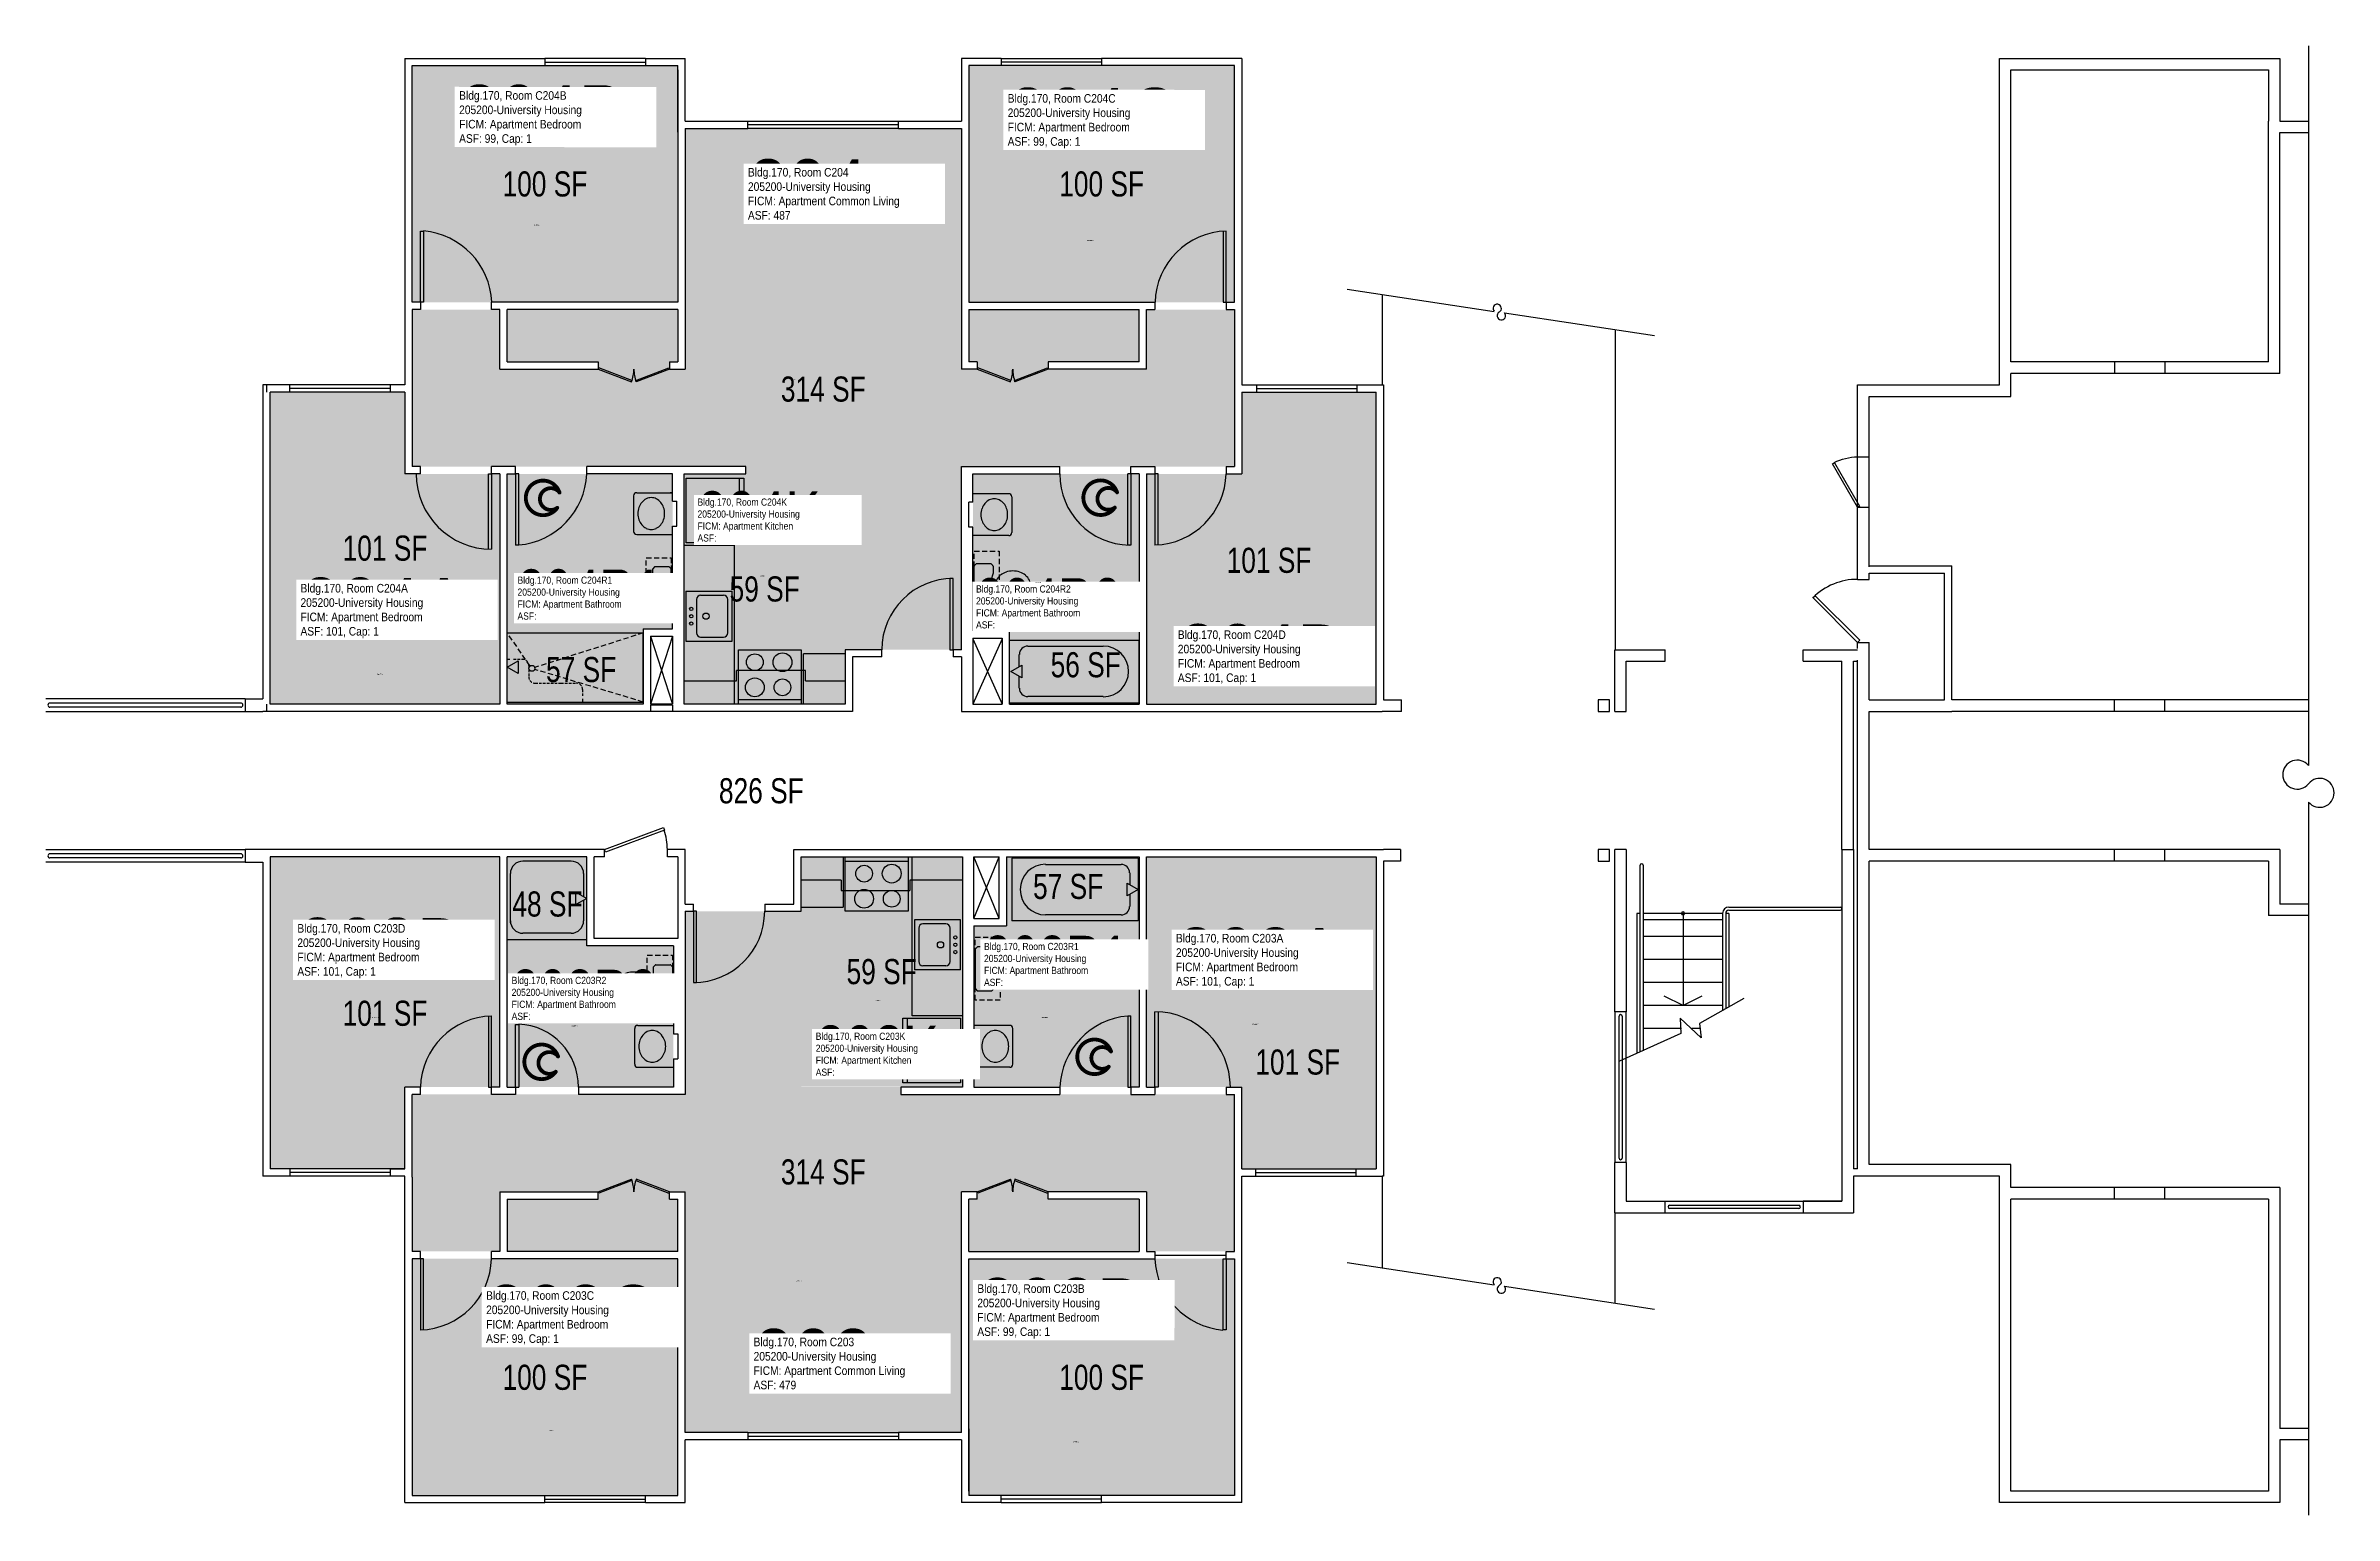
# Model space of a CAD drawing. Header units: inches. Extents: x -54 to 1704, y -58 to 644.
# Drawn here: x 610 to 1704, y -58 to 644 of the extents above; entities that cross this region are included whole.
import ezdxf
from ezdxf.enums import TextEntityAlignment as Align

# ---------------------------------------------------------------- set-up
doc = ezdxf.new("R2010")
doc.units = ezdxf.units.IN
doc.header["$LTSCALE"] = 10
doc.header["$MEASUREMENT"] = 0
doc.linetypes.add('DASHED2', pattern=[0.375, 0.25, -0.125])
doc.layers.get('0').update_dxf_attribs({"linetype": 'CONTINUOUS'})
for name, color, linetype in [('A-DOOR', 2, 'CONTINUOUS'), ('A-FLOR', 3, 'CONTINUOUS'), ('A-GLAZ', 1, 'CONTINUOUS'), ('A-IDEN-ICON', 4, 'CONTINUOUS'), ('A-IDEN-RNUM', 7, 'CONTINUOUS'), ('A-IDEN-SNUM', 4, 'CONTINUOUS'), ('A-IDEN-VNUM', 4, 'CONTINUOUS'), ('A-SITE', 3, 'CONTINUOUS'), ('A-WALL', 5, 'CONTINUOUS'), ('AREA-TEXT', 3, 'CONTINUOUS'), ('P-SANR-FIXT', 2, 'CONTINUOUS'), ('Rooms-Category-Color', 7, 'CONTINUOUS'), ('Rooms-College-Color', 7, 'CONTINUOUS'), ('Rooms-Department-Color', 7, 'CONTINUOUS'), ('Rooms-Division-Color', 7, 'CONTINUOUS'), ('Rooms-Information', 7, 'CONTINUOUS')]:
    doc.layers.add(name, color=color, linetype=linetype)
doc.styles.add('CP_AREA', font='arial.ttf', dxfattribs={"height": 15})
doc.styles.add('CP_ROOMSNUMBER', font='arial.ttf', dxfattribs={"height": 1})
doc.styles.add('CP_ROOMVNUMBER', font='arial.ttf', dxfattribs={"width": 0.85, "height": 0.075})

msp = doc.modelspace()

# ---------------------------------------------------------------- texts
at = {"layer": 'A-IDEN-RNUM', "style": 'CP_ROOMSNUMBER'}
for s, rotation, p in [('0204-B0', 359.98, (843.8, 558.2)), ('0204-C0', 359.9761, (1108.1, 550.8)), ('0204-00', 359.98, (966, 484.3)), ('0204-D0', 359.98, (1187.1, 355.6)), ('0204-A0', 359.9761, (768.7, 343.6)), ('0203-D0', 359.98, (766.4, 179.7)), ('0203-A0', 359.9761, (1187, 176.4)), ('0203-00', 359.98, (968.8, 53.7)), ('0203-C0', 359.9761, (850.6, -17.8)), ('0203-B0', 359.98, (1101.3, -23.1))]:
    msp.add_text(s, height=0.36, rotation=rotation, dxfattribs=at).set_placement(p)
for s, p in [('0204-R1', (859.5, 383.3)), ('0204-K0', (951.6, 390.5)), ('0204-R2', (1083.4, 387.3)), ('0203-K0', (1006.7, 187.8)), ('0203-R2', (861.6, 175.6)), ('0203-R1', (1086.4, 179.6))]:
    msp.add_text(s, height=0.36, dxfattribs=at).set_placement(p)
at = {"layer": 'A-IDEN-SNUM', "style": 'CP_ROOMSNUMBER'}
for s, rotation, p in [('1700C204B0', 359.98, (843.8, 558.2)), ('1700C204C0', 359.9761, (1108.1, 550.8)), ('1700C20400', 359.98, (966, 484.3)), ('1700C204D0', 359.98, (1187.1, 355.6)), ('1700C204A0', 359.9761, (768.7, 343.6)), ('1700C203D0', 359.98, (766.4, 179.7)), ('1700C203A0', 359.9761, (1187, 176.4)), ('1700C20300', 359.98, (968.8, 53.7)), ('1700C203C0', 359.9761, (850.6, -17.8)), ('1700C203B0', 359.98, (1101.3, -23.1))]:
    msp.add_text(s, height=0.36, rotation=rotation, dxfattribs=at).set_placement(p)
for s, p in [('1700C204R1', (859.5, 383.3)), ('1700C204K0', (951.6, 390.5)), ('1700C204R2', (1083.4, 387.3)), ('1700C203K0', (1006.7, 187.8)), ('1700C203R2', (861.6, 175.6)), ('1700C203R1', (1086.4, 179.6))]:
    msp.add_text(s, height=0.36, dxfattribs=at).set_placement(p)
at = {"layer": 'A-IDEN-VNUM', "style": 'CP_ROOMVNUMBER', "width": 0.85}
for s, rotation, p in [('204B', 359.9761, (808, 596.4)), ('204C', 359.9761, (1070.1, 595)), ('204', 359.9761, (946, 560.9)), ('204A', 359.9801, (732.2, 361)), ('204D', 359.9761, (1151.4, 338.8)), ('203D', 359.9761, (730.7, 198.5)), ('203A', 359.9801, (1150.5, 193.8)), ('203B', 359.9761, (1055.6, 26.4)), ('203C', 359.9761, (820.9, 23.1)), ('203', 359.9761, (948.7, 2.1))]:
    msp.add_text(s, height=28.8, rotation=rotation, dxfattribs=at).set_placement(p)
at = {"layer": 'A-IDEN-VNUM', "style": 'CP_ROOMVNUMBER'}
for s, width, p in [('204K', 0.75, (921.9, 407.1)), ('204R1', 0.7, (835.9, 369.8)), ('204R2', 0.7, (1055, 365.6)), ('203R1', 0.7, (1058.8, 194.8)), ('203R2', 0.7, (833.1, 178.6)), ('203K', 0.75, (978.4, 151.9, 0))]:
    msp.add_text(s, height=24, dxfattribs=dict(at, width=width)).set_placement(p)
at = {"layer": 'AREA-TEXT', "style": 'CP_AREA', "width": 0.75}
for s, p in [('100 SF', (849, 578)), ('100 SF', (1115, 578)), ('314 SF', (982, 480)), ('101 SF', (772.6, 404)), ('101 SF', (1195, 398.2)), ('59 SF', (954, 384.5)), ('57 SF', (866.3, 346)), ('56 SF', (1107.4, 348.3)), ('826 SF', (952.4, 288.1)), ('57 SF', (1099, 242.4)), ('48 SF', (850.2, 234)), ('59 SF', (1009.9, 201.7)), ('101 SF', (772.6, 181.8)), ('101 SF', (1208.7, 158.5)), ('314 SF', (982, 106)), ('100 SF', (849, 7.9)), ('100 SF', (1115, 7.9))]:
    msp.add_text(s, height=12, dxfattribs=at).set_placement(p, align=Align.MIDDLE_CENTER)

# ---------------------------------------------------------------- blocks, each defined once
blk = doc.blocks.new('CPBATH')
at = {"color": 0, "linetype": 'ByBlock', "const_width": 0.0127}
for points in [[(0.0571, 0.0168, 0.861492), (-0.0551, 0, 1)], [(-0.0551, 0, 0.726902), (0.0487, -0.0337, 1)], [(0.0571, 0.0168, 0.729002), (-0.0084, -0.0042, 1)], [(-0.0084, -0.0042, 0.609468), (0.0487, -0.0337, 1)]]:
    blk.add_lwpolyline(points, format="xyb", dxfattribs=at)
at = {"color": 0, "linetype": 'ByBlock', "const_width": 0.00637}
for points in [[(0.0544, 0.0152, 1), (0.0599, 0.0184, 1)], [(0.0459, -0.0353, 1), (0.0515, -0.0321, 1)]]:
    blk.add_lwpolyline(points, format="xyb", close=True, dxfattribs=at)

# ---------------------------------------------------------------- hatches: boundary and pattern name
at = {"layer": 'Rooms-Category-Color', "true_color": 0x728ef3}
for points in [[(912.5, 521.5), (785.5, 521.5), (785.5, 634.5), (912.5, 634.5)], [(1051.5, 634.5), (1051.5, 521.5), (1178.5, 521.5), (1178.5, 634.5)], [(1178.5, 518), (1178.5, 443), (1048, 443), (1048, 355.5), (992.5, 355.5), (992.5, 439.5), (945, 439.5), (945, 443), (785.5, 443), (785.5, 518), (827.5, 518), (827.5, 489.5), (874.5, 489.5), (874.5, 493), (831, 493), (831, 518), (912.5, 518), (912.5, 493), (908.5, 493), (908.5, 489.5), (916, 489.5), (916, 604.5), (1048, 604.5), (1048, 489.5), (1055.5, 489.5), (1055.5, 493), (1051.5, 493), (1051.5, 518), (1133, 518), (1133, 493), (1089.5, 493), (1089.5, 489.5), (1136.5, 489.5), (1136.5, 518)], [(827.5, 329.5), (717.7, 329.5), (717.7, 478.5), (782, 478.5), (782, 439.5), (827.5, 439.5)], [(1182, 478.5), (1182, 439.5), (1136.5, 439.5), (1136.5, 329.5), (1246.2, 329.5), (1246.2, 478.5)], [(831, 439.5), (910, 439.5), (910, 365.3), (896.1, 365.5), (896, 329.5), (831, 329.5), (831, 439.5)], [(915.5, 439.5), (992.5, 439.5), (992.5, 329.5), (915.5, 329.5)], [(1133, 439.4), (1053.5, 439.4), (1053.4, 364.2), (1071.1, 364.2), (1071.1, 329.4), (1133, 329.4)], [(827.5, 256.3), (717.7, 256.3), (717.7, 107.3), (782, 107.3), (782, 146.5), (827.5, 146.5)], [(868.9, 256.5), (868.9, 214), (910.4, 214), (910.4, 146.5), (830.9, 146.5), (830.9, 256.5)], [(971.4, 256.7), (1048.4, 256.7), (1048.4, 146.7), (971.4, 146.7)], [(1069.5, 256.5), (1133, 256.5), (1133, 146.5), (1054, 146.5), (1054, 223.5), (1069.5, 223.5)], [(1182, 107.5), (1182, 146.5), (1136.5, 146.5), (1136.5, 256.3), (1246.2, 256.3), (1246.2, 107.5)], [(785.5, 68), (785.5, 143), (916, 143), (916, 230.5), (971.5, 230.5), (971.5, 146.5), (1019, 146.5), (1019, 143), (1178.5, 143), (1178.5, 68), (1136.5, 68), (1136.5, 96.5), (1089.5, 96.5), (1089.5, 93), (1133, 93), (1133, 68), (1051.5, 68), (1051.5, 93), (1055.5, 93), (1055.5, 96.5), (1048, 96.5), (1048, -18.5), (916, -18.5), (916, 96.5), (908.5, 96.5), (908.5, 93), (912.5, 93), (912.5, 68), (831, 68), (831, 93), (874.5, 93), (874.5, 96.5), (827.5, 96.5), (827.5, 68)], [(912.5, 64.5), (785.5, 64.5), (785.5, -48.7), (912.5, -48.7)], [(1051.5, -48.7), (1051.5, 64.5), (1178.5, 64.5), (1178.5, -48.7)]]:
    msp.add_hatch(color=171, dxfattribs=at).paths.add_polyline_path(points)
at = {"layer": 'Rooms-College-Color', "true_color": 0xadadad}
for points in [[(912.5, 521.5), (785.5, 521.5), (785.5, 634.5), (912.5, 634.5)], [(1051.5, 634.5), (1051.5, 521.5), (1178.5, 521.5), (1178.5, 634.5)], [(1178.5, 518), (1178.5, 443), (1048, 443), (1048, 355.5), (992.5, 355.5), (992.5, 439.5), (945, 439.5), (945, 443), (785.5, 443), (785.5, 518), (827.5, 518), (827.5, 489.5), (874.5, 489.5), (874.5, 493), (831, 493), (831, 518), (912.5, 518), (912.5, 493), (908.5, 493), (908.5, 489.5), (916, 489.5), (916, 604.5), (1048, 604.5), (1048, 489.5), (1055.5, 489.5), (1055.5, 493), (1051.5, 493), (1051.5, 518), (1133, 518), (1133, 493), (1089.5, 493), (1089.5, 489.5), (1136.5, 489.5), (1136.5, 518)], [(827.5, 329.5), (717.7, 329.5), (717.7, 478.5), (782, 478.5), (782, 439.5), (827.5, 439.5)], [(1182, 478.5), (1182, 439.5), (1136.5, 439.5), (1136.5, 329.5), (1246.2, 329.5), (1246.2, 478.5)], [(831, 439.5), (910, 439.5), (910, 365.3), (896.1, 365.5), (896, 329.5), (831, 329.5), (831, 439.5)], [(915.5, 439.5), (992.5, 439.5), (992.5, 329.5), (915.5, 329.5)], [(1133, 439.4), (1053.5, 439.4), (1053.4, 364.2), (1071.1, 364.2), (1071.1, 329.4), (1133, 329.4)], [(827.5, 256.3), (717.7, 256.3), (717.7, 107.3), (782, 107.3), (782, 146.5), (827.5, 146.5)], [(868.9, 256.5), (868.9, 214), (910.4, 214), (910.4, 146.5), (830.9, 146.5), (830.9, 256.5)], [(971.4, 256.7), (1048.4, 256.7), (1048.4, 146.7), (971.4, 146.7)], [(1069.5, 256.5), (1133, 256.5), (1133, 146.5), (1054, 146.5), (1054, 223.5), (1069.5, 223.5)], [(1182, 107.5), (1182, 146.5), (1136.5, 146.5), (1136.5, 256.3), (1246.2, 256.3), (1246.2, 107.5)], [(785.5, 68), (785.5, 143), (916, 143), (916, 230.5), (971.5, 230.5), (971.5, 146.5), (1019, 146.5), (1019, 143), (1178.5, 143), (1178.5, 68), (1136.5, 68), (1136.5, 96.5), (1089.5, 96.5), (1089.5, 93), (1133, 93), (1133, 68), (1051.5, 68), (1051.5, 93), (1055.5, 93), (1055.5, 96.5), (1048, 96.5), (1048, -18.5), (916, -18.5), (916, 96.5), (908.5, 96.5), (908.5, 93), (912.5, 93), (912.5, 68), (831, 68), (831, 93), (874.5, 93), (874.5, 96.5), (827.5, 96.5), (827.5, 68)], [(912.5, 64.5), (785.5, 64.5), (785.5, -48.7), (912.5, -48.7)], [(1051.5, -48.7), (1051.5, 64.5), (1178.5, 64.5), (1178.5, -48.7)]]:
    msp.add_hatch(color=253, dxfattribs=at).paths.add_polyline_path(points)
at = {"layer": 'Rooms-Department-Color', "true_color": 0x604aed}
for points in [[(912.5, 521.5), (785.5, 521.5), (785.5, 634.5), (912.5, 634.5)], [(1051.5, 634.5), (1051.5, 521.5), (1178.5, 521.5), (1178.5, 634.5)], [(1178.5, 518), (1178.5, 443), (1048, 443), (1048, 355.5), (992.5, 355.5), (992.5, 439.5), (945, 439.5), (945, 443), (785.5, 443), (785.5, 518), (827.5, 518), (827.5, 489.5), (874.5, 489.5), (874.5, 493), (831, 493), (831, 518), (912.5, 518), (912.5, 493), (908.5, 493), (908.5, 489.5), (916, 489.5), (916, 604.5), (1048, 604.5), (1048, 489.5), (1055.5, 489.5), (1055.5, 493), (1051.5, 493), (1051.5, 518), (1133, 518), (1133, 493), (1089.5, 493), (1089.5, 489.5), (1136.5, 489.5), (1136.5, 518)], [(827.5, 329.5), (717.7, 329.5), (717.7, 478.5), (782, 478.5), (782, 439.5), (827.5, 439.5)], [(1182, 478.5), (1182, 439.5), (1136.5, 439.5), (1136.5, 329.5), (1246.2, 329.5), (1246.2, 478.5)], [(831, 439.5), (910, 439.5), (910, 365.3), (896.1, 365.5), (896, 329.5), (831, 329.5), (831, 439.5)], [(915.5, 439.5), (992.5, 439.5), (992.5, 329.5), (915.5, 329.5)], [(1133, 439.4), (1053.5, 439.4), (1053.4, 364.2), (1071.1, 364.2), (1071.1, 329.4), (1133, 329.4)], [(827.5, 256.3), (717.7, 256.3), (717.7, 107.3), (782, 107.3), (782, 146.5), (827.5, 146.5)], [(868.9, 256.5), (868.9, 214), (910.4, 214), (910.4, 146.5), (830.9, 146.5), (830.9, 256.5)], [(971.4, 256.7), (1048.4, 256.7), (1048.4, 146.7), (971.4, 146.7)], [(1069.5, 256.5), (1133, 256.5), (1133, 146.5), (1054, 146.5), (1054, 223.5), (1069.5, 223.5)], [(1182, 107.5), (1182, 146.5), (1136.5, 146.5), (1136.5, 256.3), (1246.2, 256.3), (1246.2, 107.5)], [(785.5, 68), (785.5, 143), (916, 143), (916, 230.5), (971.5, 230.5), (971.5, 146.5), (1019, 146.5), (1019, 143), (1178.5, 143), (1178.5, 68), (1136.5, 68), (1136.5, 96.5), (1089.5, 96.5), (1089.5, 93), (1133, 93), (1133, 68), (1051.5, 68), (1051.5, 93), (1055.5, 93), (1055.5, 96.5), (1048, 96.5), (1048, -18.5), (916, -18.5), (916, 96.5), (908.5, 96.5), (908.5, 93), (912.5, 93), (912.5, 68), (831, 68), (831, 93), (874.5, 93), (874.5, 96.5), (827.5, 96.5), (827.5, 68)], [(912.5, 64.5), (785.5, 64.5), (785.5, -48.7), (912.5, -48.7)], [(1051.5, -48.7), (1051.5, 64.5), (1178.5, 64.5), (1178.5, -48.7)]]:
    msp.add_hatch(color=173, dxfattribs=at).paths.add_polyline_path(points)
at = {"layer": 'Rooms-Division-Color', "true_color": 0x604aed}
for points in [[(912.5, 521.5), (785.5, 521.5), (785.5, 634.5), (912.5, 634.5)], [(1051.5, 634.5), (1051.5, 521.5), (1178.5, 521.5), (1178.5, 634.5)], [(1178.5, 518), (1178.5, 443), (1048, 443), (1048, 355.5), (992.5, 355.5), (992.5, 439.5), (945, 439.5), (945, 443), (785.5, 443), (785.5, 518), (827.5, 518), (827.5, 489.5), (874.5, 489.5), (874.5, 493), (831, 493), (831, 518), (912.5, 518), (912.5, 493), (908.5, 493), (908.5, 489.5), (916, 489.5), (916, 604.5), (1048, 604.5), (1048, 489.5), (1055.5, 489.5), (1055.5, 493), (1051.5, 493), (1051.5, 518), (1133, 518), (1133, 493), (1089.5, 493), (1089.5, 489.5), (1136.5, 489.5), (1136.5, 518)], [(827.5, 329.5), (717.7, 329.5), (717.7, 478.5), (782, 478.5), (782, 439.5), (827.5, 439.5)], [(1182, 478.5), (1182, 439.5), (1136.5, 439.5), (1136.5, 329.5), (1246.2, 329.5), (1246.2, 478.5)], [(831, 439.5), (910, 439.5), (910, 365.3), (896.1, 365.5), (896, 329.5), (831, 329.5), (831, 439.5)], [(915.5, 439.5), (992.5, 439.5), (992.5, 329.5), (915.5, 329.5)], [(1133, 439.4), (1053.5, 439.4), (1053.4, 364.2), (1071.1, 364.2), (1071.1, 329.4), (1133, 329.4)], [(827.5, 256.3), (717.7, 256.3), (717.7, 107.3), (782, 107.3), (782, 146.5), (827.5, 146.5)], [(868.9, 256.5), (868.9, 214), (910.4, 214), (910.4, 146.5), (830.9, 146.5), (830.9, 256.5)], [(971.4, 256.7), (1048.4, 256.7), (1048.4, 146.7), (971.4, 146.7)], [(1069.5, 256.5), (1133, 256.5), (1133, 146.5), (1054, 146.5), (1054, 223.5), (1069.5, 223.5)], [(1182, 107.5), (1182, 146.5), (1136.5, 146.5), (1136.5, 256.3), (1246.2, 256.3), (1246.2, 107.5)], [(785.5, 68), (785.5, 143), (916, 143), (916, 230.5), (971.5, 230.5), (971.5, 146.5), (1019, 146.5), (1019, 143), (1178.5, 143), (1178.5, 68), (1136.5, 68), (1136.5, 96.5), (1089.5, 96.5), (1089.5, 93), (1133, 93), (1133, 68), (1051.5, 68), (1051.5, 93), (1055.5, 93), (1055.5, 96.5), (1048, 96.5), (1048, -18.5), (916, -18.5), (916, 96.5), (908.5, 96.5), (908.5, 93), (912.5, 93), (912.5, 68), (831, 68), (831, 93), (874.5, 93), (874.5, 96.5), (827.5, 96.5), (827.5, 68)], [(912.5, 64.5), (785.5, 64.5), (785.5, -48.7), (912.5, -48.7)], [(1051.5, -48.7), (1051.5, 64.5), (1178.5, 64.5), (1178.5, -48.7)]]:
    msp.add_hatch(color=173, dxfattribs=at).paths.add_polyline_path(points)

# ---------------------------------------------------------------- linework, layer by layer
at = {"layer": 'A-DOOR'}
for p, q in [((789.5, 555.5), (791, 555.5)), ((789.5, 521.5), (789.5, 555.5)), ((791, 555.5), (791, 521.5)), ((1173, 555.5), (1173, 521.5)), ((1174.5, 521.5), (1174.5, 555.5)), ((791, 521.5), (789.5, 521.5)), ((1173, 521.5), (1174.5, 521.5)), ((874.8, 490.2), (874.5, 489.5)), ((874.5, 489.5), (890.4, 483.4)), ((890.6, 484.1), (874.8, 490.2)), ((890.4, 483.4), (890.6, 484.1)), ((892.4, 484.1), (908.2, 490.2)), ((892.6, 483.4), (892.4, 484.1)), ((908.5, 489.5), (892.6, 483.4)), ((908.2, 490.2), (908.5, 489.5)), ((1055.8, 490.2), (1055.5, 489.5)), ((1055.5, 489.5), (1071.4, 483.4)), ((1071.6, 484.1), (1055.8, 490.2)), ((1071.4, 483.4), (1071.6, 484.1)), ((1073.4, 484.1), (1089.2, 490.2)), ((1073.6, 483.4), (1073.4, 484.1)), ((1089.5, 489.5), (1073.6, 483.4)), ((1089.2, 490.2), (1089.5, 489.5)), ((822, 403.5), (822, 439.5)), ((822, 439.5), (823.5, 439.5)), ((823.5, 439.5), (823.5, 403.5)), ((836.5, 439.5), (835, 439.5)), ((835, 439.5), (835, 405.5)), ((836.5, 405.5), (836.5, 439.5)), ((1129, 439.5), (1127.5, 439.5)), ((1127.5, 405.5), (1127.5, 439.5)), ((1129, 439.5), (1129, 405.5)), ((1142, 439.5), (1140.5, 439.5)), ((1140.5, 439.5), (1140.5, 405.5)), ((1142, 405.5), (1142, 439.5)), ((836.5, 405.5), (835, 405.5)), ((1129, 405.5), (1127.5, 405.5)), ((1042.5, 389.5), (1042.5, 355.5)), ((1044, 389.5), (1042.5, 389.5)), ((1044, 355.5), (1044, 389.5)), ((1454.9, 380.4), (1455.9, 381.3)), ((1476.2, 359), (1454.9, 380.4)), ((1455.9, 381.3), (1477.2, 360)), ((1042.5, 355.5), (1044, 355.5)), ((1477.2, 360), (1476.2, 359)), ((877.5, 260), (905.6, 270.6)), ((906.1, 269.3), (878, 258.7)), ((905.6, 270.6), (906.1, 269.3)), ((878, 258.7), (877.5, 260)), ((920, 230.5), (920, 196.5)), ((921.5, 230.5), (920, 230.5)), ((921.5, 196.5), (921.5, 230.5)), ((920, 196.5), (921.5, 196.5)), ((822, 180.5), (822, 146.5)), ((823.5, 146.5), (823.5, 180.5)), ((835, 176.5), (836.5, 176.5)), ((835, 146.5), (835, 176.5)), ((836.5, 176.5), (836.5, 146.5)), ((1127.5, 180.5), (1129, 180.5)), ((1127.5, 180.5), (1127.5, 146.5)), ((1129, 146.5), (1129, 180.5)), ((1140.5, 146.5), (1140.5, 182.5)), ((1142, 182.5), (1142, 146.5)), ((822, 146.5), (823.5, 146.5)), ((835, 146.5), (836.5, 146.5)), ((1127.5, 146.5), (1129, 146.5)), ((1142, 146.5), (1140.5, 146.5)), ((874.5, 96.5), (890.4, 102.6)), ((890.6, 101.9), (874.8, 95.8)), ((890.4, 102.6), (890.6, 101.9)), ((892.6, 102.6), (892.4, 101.9)), ((892.4, 101.9), (908.2, 95.8)), ((908.5, 96.5), (892.6, 102.6)), ((1055.5, 96.5), (1071.4, 102.6)), ((1071.6, 101.9), (1055.8, 95.8)), ((1071.4, 102.6), (1071.6, 101.9)), ((1073.6, 102.6), (1073.4, 101.9)), ((1073.4, 101.9), (1089.2, 95.8)), ((1089.5, 96.5), (1073.6, 102.6)), ((874.8, 95.8), (874.5, 96.5)), ((908.2, 95.8), (908.5, 96.5)), ((1055.8, 95.8), (1055.5, 96.5)), ((1089.2, 95.8), (1089.5, 96.5)), ((1140.5, 66.2), (1174.5, 66.2)), ((791, 64.5), (789.5, 64.5)), ((789.5, 64.5), (789.5, 30.5)), ((791, 30.5), (791, 64.5)), ((1173, 30.5), (1173, 64.5)), ((1173, 64.5), (1174.5, 64.5)), ((1174.5, 64.5), (1174.5, 30.5)), ((1174.5, 30.5), (1173, 30.5))]:
    msp.add_line(p, q, dxfattribs=at)
at = {"layer": 'A-DOOR', "extrusion": (1.53892e-13, -0.000261203, -1)}
for p, q in [((1464.2, 444.3), (1465.1, 444.8)), ((1476.2, 423.6), (1464.2, 444.3)), ((1465.1, 444.8), (1477.1, 424.1)), ((1477.1, 424.1), (1476.2, 423.6))]:
    msp.add_line(p, q, dxfattribs=at)
at = {"layer": 'A-DOOR'}
for centre, radius, start, end in [((787.9, 520), 35.7, 2.4645, 84.9512), ((1175.5, 520.5), 35, 91.5758, 178.4242), ((874.5, 489.5), 17, 339.0225, 360), ((908.5, 489.5), 17, 180, 200.9775), ((1055.5, 489.5), 17, 339.0225, 360), ((1089.5, 489.5), 17, 180, 200.9775), ((823.5, 439.5), 36, 180, 270), ((833.4, 441), 35.6, 274.9983, 357.5861), ((1128.7, 439.2), 33.7, 179.4834, 269.1809), ((1139.5, 440.5), 35, 271.5758, 358.4242), ((1044, 355.5), 34, 90, 180), ((1476.1, 359.1), 30, 89.7561, 135), ((880.3, 260.4), 27.2, 359.2241, 19.0522), ((920, 230.5), 34, 270, 360), ((824.5, 145.5), 35, 91.5758, 178.4242), ((835.2, 146.8), 29.8, 359.5103, 87.5521), ((1130.6, 145), 35.6, 94.9983, 177.5861), ((1140.5, 146.5), 36, 360, 90), ((874.5, 96.5), 17, 360, 20.9775), ((908.5, 96.5), 17, 159.0225, 180), ((1055.5, 96.5), 17, 360, 20.9775), ((1089.5, 96.5), 17, 159.0225, 180), ((788.5, 65.5), 35, 271.5758, 358.4242), ((1176.1, 66), 35.7, 182.4645, 264.9512)]:
    msp.add_arc(centre, radius, start, end, dxfattribs=at)
at = {"layer": 'A-DOOR', "extrusion": (1.53892e-13, -0.000261203, -1)}
msp.add_arc((-1476.2, 423.2, -0.1), 24.4, 62.7118, 89.8763, dxfattribs=at)
at = {"layer": 'A-FLOR'}
for p, q in [((910, 362), (899.5, 329.5)), ((899.5, 362), (910, 329.5)), ((1053.5, 360.7), (1067.5, 329.5)), ((1067.5, 360.7), (1053.5, 329.5)), ((703.8, 330), (612.5, 330)), ((703.7, 328), (612.5, 328)), ((703.7, 258), (612.5, 258)), ((703.8, 256), (612.5, 256)), ((1054, 227), (1066, 256.5)), ((1066, 227), (1054, 256.5)), ((1372.2, 252.5), (1372.2, 163.2)), ((1373.7, 252.5), (1373.7, 163.9)), ((1414.7, 232.5), (1468, 232.5)), ((1414.7, 231), (1468, 231)), ((1372.2, 229.5), (1370.7, 229.5)), ((1370.7, 229.5), (1370.7, 162.5)), ((1411.7, 226.5), (1373.7, 226.5)), ((1411.7, 229.5), (1373.7, 229.5)), ((1392.8, 229.5), (1392.8, 185.5)), ((1411.7, 229.5), (1411.7, 183)), ((1414.7, 229.5), (1413.2, 229.5)), ((1413.2, 229.5), (1413.2, 183.9)), ((1414.7, 229.5), (1414.7, 184.7)), ((1411.7, 218.5), (1373.7, 218.5)), ((1411.7, 207.5), (1373.7, 207.5)), ((1411.7, 196.5), (1373.7, 196.5)), ((1392.8, 185.5), (1383.8, 189.9)), ((1401.8, 189.9), (1392.8, 185.5)), ((1421.8, 188.9), (1400.7, 176.9)), ((1362.2, 180.4), (1362.2, 112.6)), ((1363.7, 180.4), (1363.7, 112.6)), ((1411.7, 185.5), (1373.7, 185.5)), ((1391.5, 179.4), (1391.8, 172.2)), ((1401.5, 170), (1391.5, 179.4)), ((1400.7, 176.9), (1401.5, 170)), ((1391.8, 172.2), (1362.5, 158.9)), ((1392, 174.5), (1373.7, 174.5)), ((1401.2, 174.5), (1397, 174.5)), ((1448.1, 90), (1386.4, 90)), ((1448.1, 88.5), (1386.4, 88.5))]:
    msp.add_line(p, q, dxfattribs=at)
at = {"layer": 'A-FLOR', "extrusion": (0.000548246, -8.04938e-14, 1)}
msp.add_arc((612.5, 329, 0.3), 1, 90.0001, 269.9999, dxfattribs=at)
at = {"layer": 'A-FLOR', "extrusion": (0.000548246, -8.06704e-14, 1)}
for centre in [(703.7, 329, 0.4), (703.7, 257, 0.4)]:
    msp.add_arc(centre, 1, 270.0001, 89.9999, dxfattribs=at)
at = {"layer": 'A-FLOR', "extrusion": (0.000548246, -2.55507e-10, 1)}
msp.add_arc((612.5, 257, 0.3), 1, 90.0011, 270.0003, dxfattribs=at)
at = {"layer": 'A-FLOR'}
for centre, radius, start, end in [((1373, 252.5), 0.75, 360, 180), ((1392.8, 229.5), 0.75, 90, 270), ((1392.8, 229.5), 0.75, 270, 90), ((1414.7, 229.5), 3, 90, 180), ((1414.7, 229.5), 1.5, 90, 180), ((1468, 231.8), 0.75, 270, 90), ((1363, 180.4), 0.75, 360, 180), ((1363, 112.6), 0.75, 180, 360), ((1386.4, 89.3), 0.75, 90, 270), ((1448.1, 89.3), 0.75, 270, 90)]:
    msp.add_arc(centre, radius, start, end, dxfattribs=at)
at = {"layer": 'A-GLAZ'}
for p, q in [((897, 638), (849, 638)), ((849, 636.2), (897, 636.2)), ((849, 634.5), (897, 634.5)), ((1067, 638), (1115, 638)), ((1115, 636.2), (1067, 636.2)), ((1115, 634.5), (1067, 634.5)), ((946, 608), (1018, 608)), ((1018, 606.2), (946, 606.2)), ((1018, 604.5), (946, 604.5)), ((775, 482), (727, 482)), ((1189, 482), (1237, 482)), ((775, 480.2), (727, 480.2)), ((775, 478.5), (727, 478.5)), ((1189, 480.2), (1237, 480.2)), ((1189, 478.5), (1237, 478.5)), ((775.2, 107.5), (727.2, 107.5)), ((775.2, 105.7), (727.2, 105.7)), ((775.2, 104), (727.2, 104)), ((1188.7, 107.5), (1236.7, 107.5)), ((1188.7, 105.7), (1236.7, 105.7)), ((1188.7, 104), (1236.7, 104)), ((946, -18.5), (1018, -18.5)), ((946, -20.3), (1018, -20.3)), ((1018, -22), (946, -22)), ((849, -48.5), (897, -48.5)), ((849, -50.3), (897, -50.3)), ((897, -52), (849, -52)), ((1115, -48.5), (1067, -48.5)), ((1115, -50.3), (1067, -50.3)), ((1067, -52), (1115, -52))]:
    msp.add_line(p, q, dxfattribs=at)
at = {"layer": 'A-SITE'}
for p, q in [((1232.3, 527.7), (1302.5, 517.1)), ((1307.5, 516.4), (1379.2, 505.6)), ((1232.3, 62.7), (1302.5, 52.1)), ((1307.5, 51.4), (1379.2, 40.5))]:
    msp.add_line(p, q, dxfattribs=at)
at = {"layer": 'A-SITE', "extrusion": (0.000486528, 0.002907, 0.999996)}
for p, q in [((1249, 525.2), (1249, 482)), ((1360.3, 508.4), (1360.3, 355.5)), ((1249, 104), (1249, 60.2)), ((1360.2, 86.5), (1360.2, 43.4))]:
    msp.add_line(p, q, dxfattribs=at)
at = {"layer": 'A-SITE'}
for centre, start, end in [((1304, 518.5), 300.2612, 222.6031), ((1306, 515), 120.2612, 42.6031), ((1304, 53.5), 300.2612, 222.6031), ((1306, 50), 120.2612, 42.6031)]:
    msp.add_arc(centre, 2.01, start, end, dxfattribs=at)
at = {"layer": 'A-WALL'}
for p, q in [((782, 638), (782, 482)), ((782, 638), (849, 638)), ((785.5, 634.5), (849, 634.5)), ((785.5, 521.5), (785.5, 634.5)), ((849, 638), (849, 634.5)), ((897, 638), (897, 634.5)), ((897, 638), (916, 638)), ((897, 634.5), (912.5, 634.5)), ((912.5, 602.7), (912.5, 634.5)), ((1067, 638), (1048, 638)), ((1048, 638), (1048, 608)), ((1067, 634.5), (1051.5, 634.5)), ((1051.5, 634.5), (1051.5, 602.7)), ((1067, 638), (1067, 634.5)), ((1182, 638), (1115, 638)), ((1115, 638), (1115, 634.5)), ((1178.5, 634.5), (1115, 634.5)), ((1178.5, 521.5), (1178.5, 634.5)), ((1182, 638), (1182, 482)), ((1544, 638), (1678, 638)), ((1544, 482), (1544, 638)), ((1678, 638), (1678, 608)), ((1691.7, 644), (1691.7, 300.2)), ((912.5, 632.5), (912.5, 602.7)), ((1549.5, 493), (1549.5, 632.5)), ((1549.5, 632.5), (1672.5, 632.5)), ((1672.5, 632.5), (1672.5, 608)), ((912.5, 602.7), (912.5, 521.5)), ((916, 608), (946, 608)), ((916, 604.5), (946, 604.5)), ((916, 604.5), (916, 489.5)), ((946, 604.5), (946, 608)), ((1018, 608), (1048, 608)), ((1018, 604.5), (1018, 608)), ((1018, 604.5), (1048, 604.5)), ((1048, 604.5), (1048, 489.5)), ((1051.5, 602.7), (1051.5, 521.5)), ((1672.5, 493), (1672.5, 608)), ((1678, 608), (1691.7, 608)), ((1678, 487.5), (1678, 602.5)), ((1678, 602.5), (1691.7, 602.5)), ((789.5, 521.5), (785.5, 521.5)), ((789.5, 518), (785.5, 518)), ((789.5, 521.5), (789.5, 518)), ((823.5, 518), (823.5, 521.5)), ((912.5, 521.5), (823.5, 521.5)), ((827.5, 518), (823.5, 518)), ((827.5, 489.5), (827.5, 518)), ((831, 493), (831, 518)), ((912.5, 518), (831, 518)), ((912.5, 518), (912.5, 493)), ((1051.5, 521.5), (1140.5, 521.5)), ((1051.5, 518), (1051.5, 493)), ((1051.5, 518), (1133, 518)), ((1133, 493), (1133, 518)), ((1136.5, 518), (1140.5, 518)), ((1136.5, 489.5), (1136.5, 518)), ((1140.5, 521.5), (1140.5, 518)), ((1174.5, 521.5), (1178.5, 521.5)), ((1174.5, 521.5), (1174.5, 518)), ((1174.5, 518), (1178.5, 518)), ((831, 493), (874.5, 493)), ((874.5, 493), (874.5, 489.5)), ((908.5, 493), (912.5, 493)), ((908.5, 493), (908.5, 489.5)), ((1055.5, 493), (1051.5, 493)), ((1055.5, 493), (1055.5, 489.5)), ((1089.5, 493), (1089.5, 489.5)), ((1133, 493), (1089.5, 493)), ((1672.5, 493), (1549.5, 493)), ((1599, 493), (1599, 487.5)), ((1623, 493), (1623, 487.5)), ((715, 482), (714.2, 482)), ((714.2, 482), (714.2, 332)), ((727, 482), (715, 482)), ((716, 482), (716, 478.5)), ((727, 482), (727, 478.5)), ((775, 482), (775, 478.5)), ((782, 482), (775, 482)), ((785.5, 482.5), (785.5, 443)), ((827.5, 489.5), (874.5, 489.5)), ((908.5, 489.5), (916, 489.5)), ((1055.5, 489.5), (1048, 489.5)), ((1136.5, 489.5), (1089.5, 489.5)), ((1178.5, 482.5), (1178.5, 443)), ((1182, 482), (1189, 482)), ((1189, 482), (1189, 478.5)), ((1237, 482), (1237, 478.5)), ((1237, 482), (1249, 482)), ((1249, 482), (1249.7, 482)), ((1249.7, 482), (1249.7, 331.5)), ((1476.2, 395), (1476.2, 482)), ((1476.2, 482), (1544, 482)), ((1678, 487.5), (1549.5, 487.5)), ((1549.5, 476.5), (1549.5, 487.5)), ((717.7, 329.5), (717.7, 478.5)), ((727, 478.5), (717.7, 478.5)), ((782, 478.5), (775, 478.5)), ((782, 478.5), (782, 439.5)), ((1182, 478.5), (1189, 478.5)), ((1182, 478.5), (1182, 439.5)), ((1237, 478.5), (1246.2, 478.5)), ((1246.2, 329.5), (1246.2, 478.5)), ((1481.7, 395), (1481.7, 476.5)), ((1481.7, 476.5), (1549.5, 476.5)), ((789.5, 439.5), (782, 439.5)), ((789.5, 443), (785.5, 443)), ((789.5, 439.5), (789.5, 443)), ((823.5, 439.5), (823.5, 443)), ((823.5, 439.5), (823.5, 443)), ((835, 443), (823.5, 443)), ((827.5, 439.5), (823.5, 439.5)), ((827.5, 439.5), (827.5, 329.5)), ((831, 439.5), (835, 439.5)), ((831, 329.5), (831, 439.5)), ((835, 439.5), (835, 443)), ((869, 439.5), (869, 443)), ((915.5, 443), (869, 443)), ((910, 439.5), (869, 439.5)), ((892.4, 439.5), (873, 439.5)), ((910, 426.5), (910, 439.5)), ((945, 443), (915.5, 443)), ((915.5, 329.5), (915.5, 439.5)), ((915.5, 439.5), (945, 439.5)), ((945, 439.5), (945, 443)), ((1048, 443), (1095, 443)), ((1048, 355.5), (1048, 443)), ((1053.5, 426), (1053.5, 439.5)), ((1053.5, 439.5), (1095, 439.5)), ((1095, 439.5), (1095, 443)), ((1129, 443), (1140.5, 443)), ((1129, 439.5), (1129, 443)), ((1129, 439.5), (1129, 443)), ((1133, 439.5), (1129, 439.5)), ((1133, 439.5), (1133, 329.5)), ((1136.5, 439.5), (1140.5, 439.5)), ((1136.5, 439.5), (1136.5, 329.5)), ((1140.5, 443), (1140.5, 439.5)), ((1174.5, 443), (1174.5, 439.5)), ((1174.5, 443), (1178.5, 443)), ((1174.5, 439.5), (1182, 439.5)), ((1476.2, 447.6), (1481.7, 447.6)), ((910, 426.5), (912, 426.5)), ((912, 414.5), (912, 426.5)), ((1053.5, 426), (1051.5, 426)), ((1051.5, 414), (1051.5, 426)), ((1476.2, 423.6), (1481.7, 423.6)), ((910, 414.5), (912, 414.5)), ((910, 365.5), (910, 414.5)), ((1053.5, 414), (1051.5, 414)), ((1053.5, 364.5), (1053.5, 414)), ((1476.2, 389), (1476.2, 395.5)), ((1481.7, 395.5), (1521.2, 395.5)), ((1521.2, 331.5), (1521.2, 395.5)), ((1476.2, 389), (1481.7, 389)), ((1481.7, 389), (1481.7, 392)), ((1481.7, 392), (1517.8, 392)), ((1517.8, 331.5), (1517.8, 392)), ((896, 365.5), (896, 329.5)), ((896, 365.5), (910, 365.5)), ((899.5, 362), (910, 362)), ((899.5, 362), (899.5, 329.5)), ((910, 362), (910, 329.5)), ((1053.5, 364.5), (1071, 364.5)), ((1053.5, 361), (1067.5, 361)), ((1053.5, 361), (1053.5, 329.5)), ((1067.5, 361), (1067.5, 329.5)), ((1071, 329.5), (1071, 364.5)), ((1010, 355.5), (992.5, 355.5)), ((992.5, 355.5), (992.5, 329.5)), ((1010, 352), (996, 352)), ((996, 352), (996, 326)), ((1010, 352), (1010, 355.5)), ((1044, 355.5), (1044, 352)), ((1048, 355.5), (1044, 355.5)), ((1048, 352), (1044, 352)), ((1048, 352), (1048, 326)), ((1476.2, 326), (1476.2, 350.5)), ((1476.2, 326), (1476.2, 350)), ((1476.2, 356), (1476.2, 359)), ((1476.2, 359), (1481.7, 359)), ((1481.7, 331.5), (1481.7, 359)), ((705.8, 332), (610.5, 332)), ((705.8, 332), (705.8, 326)), ((705.8, 332), (714.2, 332)), ((716, 329.5), (716, 326)), ((827.5, 329.5), (717.7, 329.5)), ((896, 329.5), (831, 329.5)), ((910, 329.5), (899.5, 329.5)), ((899.5, 329), (899.5, 326)), ((910, 329), (899.5, 329)), ((910, 329), (910, 326)), ((992.5, 329.5), (915.5, 329.5)), ((1053.5, 329.5), (1067.5, 329.5)), ((1071, 329.5), (1133, 329.5)), ((1136.5, 329.5), (1246.2, 329.5)), ((1249.7, 331.5), (1258.3, 331.5)), ((1258.3, 326), (1258.3, 331.5)), ((1352.2, 331.5), (1352.2, 326)), ((1357.7, 331.5), (1352.2, 331.5)), ((1357.7, 326), (1357.7, 331.5)), ((1481.7, 331.5), (1517.8, 331.5)), ((1691.7, 331.5), (1521.2, 331.5)), ((1599, 326), (1599, 331.5)), ((1623, 326), (1623, 331.5)), ((610.5, 326), (705.8, 326)), ((705.8, 326), (714.2, 326)), ((715, 326), (714.2, 326)), ((899.5, 326), (715, 326)), ((910, 326), (899.5, 326)), ((996, 326), (910, 326)), ((1048, 326), (1249, 326)), ((1258.3, 326), (1249, 326)), ((1249.7, 326), (1249, 326)), ((1352.2, 326), (1357.7, 326)), ((1476.2, 107.5), (1476.2, 326)), ((1481.7, 326), (1521.2, 326)), ((1481.7, 260), (1481.7, 326)), ((1691.7, 326), (1521.2, 326)), ((1691.7, 282.7), (1691.7, -58)), ((610.5, 260), (705.8, 260)), ((705.8, 254), (610.5, 254)), ((715, 260), (705.8, 260)), ((705.8, 260), (705.8, 254)), ((705.8, 254), (714.2, 254)), ((714.2, 254), (714.2, 104)), ((877.5, 260), (715, 260)), ((717.7, 256.5), (717.7, 107.5)), ((827.5, 256.5), (717.7, 256.5)), ((827.5, 146.5), (827.5, 256.5)), ((869, 256.5), (831, 256.5)), ((831, 146.5), (831, 256.5)), ((869, 214), (869, 256.5)), ((877.5, 256.5), (872.5, 256.5)), ((872.5, 217.5), (872.5, 256.5)), ((877.5, 256.5), (877.5, 260)), ((907.5, 256.5), (907.5, 260)), ((916, 260), (907.5, 260)), ((912.5, 256.5), (907.5, 256.5)), ((912.5, 256.5), (912.5, 217.5)), ((916, 234), (916, 260)), ((968, 234), (968, 260)), ((968, 260), (1249, 260)), ((971.5, 256.5), (1048.5, 256.5)), ((971.5, 230.5), (971.5, 256.5)), ((1048.5, 256.5), (1048.5, 146.5)), ((1054, 256.5), (1066, 256.5)), ((1054, 227), (1054, 256.5)), ((1066, 227), (1066, 256.5)), ((1069.5, 256.5), (1133, 256.5)), ((1069.5, 256.5), (1069.5, 223.5)), ((1133, 256.5), (1133, 146.5)), ((1136.5, 256.5), (1246.2, 256.5)), ((1136.5, 146.5), (1136.5, 256.5)), ((1246.2, 256.5), (1246.2, 107.5)), ((1249, 260), (1249.7, 260)), ((1249.7, 254.5), (1249.7, 104)), ((1257.8, 260), (1249.7, 260)), ((1257.8, 254.5), (1249.7, 254.5)), ((1257.8, 260), (1257.8, 254.5)), ((1352.2, 260), (1352.2, 254.5)), ((1352.2, 254.5), (1357.7, 254.5)), ((1357.7, 260), (1352.2, 260)), ((1357.7, 254.5), (1357.7, 260)), ((1360.2, 182.5), (1360.2, 260)), ((1365.7, 260), (1360.2, 260)), ((1365.7, 260), (1365.7, 182.5)), ((1468.7, 260), (1468.7, 92)), ((1468.7, 260), (1474.2, 260)), ((1474.2, 260), (1474.2, 107.5)), ((1481.7, 109.5), (1481.7, 254.5)), ((1678, 260), (1481.7, 260)), ((1672.5, 254.5), (1481.7, 254.5)), ((1599, 254.5), (1599, 260)), ((1623, 254.5), (1623, 260)), ((1672.5, 254.5), (1672.5, 228.5)), ((1678, 260), (1678, 234)), ((916, 234), (920, 234)), ((916, 230.5), (916, 143)), ((916, 230.5), (920, 230.5)), ((920, 230.5), (920, 234)), ((954, 234), (968, 234)), ((954, 234), (954, 230.5)), ((954, 230.5), (971.5, 230.5)), ((1691.7, 234), (1678, 234)), ((1054, 227), (1066, 227)), ((1054, 223.5), (1069.5, 223.5)), ((1054, 223.5), (1054, 172)), ((1691.7, 228.5), (1672.5, 228.5)), ((910.5, 214), (869, 214)), ((912.5, 217.5), (872.5, 217.5)), ((910.5, 214), (910.5, 172)), ((1360.2, 182.5), (1360.2, 110.5)), ((1365.7, 182.5), (1360.2, 182.5)), ((1365.7, 110.5), (1365.7, 182.5)), ((910.5, 172), (912.5, 172)), ((912.5, 172), (912.5, 160)), ((1054, 172), (1052, 172)), ((1052, 172), (1052, 160)), ((910.5, 160), (910.5, 146.5)), ((910.5, 160), (912.5, 160)), ((1054, 160), (1052, 160)), ((1054, 160), (1054, 146.5)), ((789.5, 146.5), (782, 146.5)), ((782, 107.5), (782, 146.5)), ((789.5, 143), (785.5, 143)), ((785.5, 103.5), (785.5, 143)), ((789.5, 143), (789.5, 146.5)), ((823.5, 143), (823.5, 146.5)), ((827.5, 146.5), (823.5, 146.5)), ((835, 143), (823.5, 143)), ((831, 146.5), (835, 146.5)), ((835, 146.5), (835, 143)), ((835, 146.5), (835, 143)), ((865, 146.5), (865, 143)), ((910.5, 146.5), (865, 146.5)), ((916, 143), (865, 143)), ((1019, 146.5), (1019, 143)), ((1048.5, 146.5), (1019, 146.5)), ((1019, 143), (1048.5, 143)), ((1048.5, 143), (1095, 143)), ((1054, 146.5), (1095, 146.5)), ((1071.6, 146.5), (1091, 146.5)), ((1095, 146.5), (1095, 143)), ((1129, 146.5), (1129, 143)), ((1133, 146.5), (1129, 146.5)), ((1129, 143), (1140.5, 143)), ((1136.5, 146.5), (1140.5, 146.5)), ((1140.5, 146.5), (1140.5, 143)), ((1140.5, 146.5), (1140.5, 143)), ((1174.5, 146.5), (1174.5, 143)), ((1174.5, 146.5), (1182, 146.5)), ((1174.5, 143), (1178.5, 143)), ((1178.5, 104), (1178.5, 143)), ((1182, 107.5), (1182, 146.5)), ((1365.7, 110.5), (1360.2, 110.5)), ((1360.2, 86.5), (1360.2, 110.5)), ((1365.7, 110.5), (1365.7, 92)), ((1549.5, 109.5), (1481.7, 109.5)), ((1549.5, 98.5), (1549.5, 109.5)), ((715, 104), (714.2, 104)), ((727.2, 104), (715, 104)), ((727.2, 107.5), (717.7, 107.5)), ((727.2, 104), (727.2, 107.5)), ((775.2, 107.5), (782, 107.5)), ((782, 107.5), (775.2, 107.5)), ((775.2, 104), (775.2, 107.5)), ((782, 104), (775.2, 104)), ((782, -52), (782, 104)), ((785.5, 103.5), (785.5, 68)), ((1182, 107.5), (1188.7, 107.5)), ((1182, -52), (1182, 104)), ((1182, 104), (1188.7, 104)), ((1188.7, 104), (1188.7, 107.5)), ((1236.7, 107.5), (1246.2, 107.5)), ((1236.7, 104), (1236.7, 107.5)), ((1236.7, 104), (1249, 104)), ((1249.7, 104), (1249, 104)), ((1476.2, 107.5), (1474.2, 107.5)), ((1474.2, 104), (1474.2, 86.5)), ((1544, 104), (1474.2, 104)), ((1544, -52), (1544, 104)), ((1678, 98.5), (1549.5, 98.5)), ((1599, 93), (1599, 98.5)), ((1623, 93), (1623, 98.5)), ((1678, 98.5), (1678, -16.5)), ((827.5, 96.5), (874.5, 96.5)), ((827.5, 96.5), (827.5, 68)), ((831, 93), (874.5, 93)), ((831, 93), (831, 68)), ((874.5, 93), (874.5, 96.5)), ((908.5, 93), (908.5, 96.5)), ((908.5, 96.5), (916, 96.5)), ((908.5, 93), (912.5, 93)), ((912.5, 68), (912.5, 93)), ((916, -18.5), (916, 96.5)), ((1055.5, 96.5), (1048, 96.5)), ((1048, -18.5), (1048, 96.5)), ((1055.5, 93), (1051.5, 93)), ((1051.5, 68), (1051.5, 93)), ((1055.5, 93), (1055.5, 96.5)), ((1089.5, 93), (1089.5, 96.5)), ((1136.5, 96.5), (1089.5, 96.5)), ((1133, 93), (1089.5, 93)), ((1133, 93), (1133, 68)), ((1136.5, 96.5), (1136.5, 68)), ((1365.7, 92), (1384.2, 92)), ((1384.2, 86.5), (1384.2, 92)), ((1384.2, 92), (1450.2, 92)), ((1450.2, 92), (1450.2, 86.5)), ((1468.7, 92), (1450.2, 92)), ((1450.2, 92), (1468.7, 92)), ((1672.5, 93), (1549.5, 93)), ((1549.5, -46.5), (1549.5, 93)), ((1672.5, 93), (1672.5, -22)), ((1360.2, 86.5), (1384.2, 86.5)), ((1384.2, 86.5), (1450.2, 86.5)), ((1450.2, 86.5), (1474.2, 86.5)), ((789.5, 68), (785.5, 68)), ((789.5, 64.5), (789.5, 68)), ((823.5, 64.5), (823.5, 68)), ((827.5, 68), (823.5, 68)), ((912.5, 68), (831, 68)), ((1051.5, 68), (1133, 68)), ((1136.5, 68), (1140.5, 68)), ((1140.5, 68), (1140.5, 64.5)), ((1174.5, 68), (1178.5, 68)), ((1174.5, 64.5), (1174.5, 68)), ((785.5, 64.5), (785.5, -48.5)), ((789.5, 64.5), (785.5, 64.5)), ((912.5, 64.5), (823.5, 64.5)), ((912.5, -16.8), (912.5, 64.5)), ((1051.5, 64.5), (1140.5, 64.5)), ((1051.5, -16.8), (1051.5, 64.5)), ((1174.5, 64.5), (1178.5, 64.5)), ((1178.5, 64.5), (1178.5, -48.5)), ((912.5, -48.5), (912.5, -16.8)), ((946, -18.5), (916, -18.5)), ((946, -18.5), (946, -22)), ((1048, -18.5), (1018, -18.5)), ((1018, -18.5), (1018, -22)), ((1051.5, -16.8), (1051.5, -48.5)), ((1051.5, -46.5), (1051.5, -16.8)), ((1691.7, -16.5), (1678, -16.5)), ((946, -22), (916, -22)), ((916, -52), (916, -22)), ((1048, -22), (1018, -22)), ((1672.5, -22), (1672.5, -46.5)), ((1678, -22), (1678, -52)), ((1691.7, -22), (1678, -22)), ((782, -52), (849, -52)), ((785.5, -48.5), (849, -48.5)), ((849, -52), (849, -48.5)), ((897, -48.5), (912.5, -48.5)), ((897, -52), (897, -48.5)), ((897, -52), (916, -52)), ((1067, -52), (1048, -52)), ((1067, -48.5), (1051.5, -48.5)), ((1067, -52), (1067, -48.5)), ((1178.5, -48.5), (1115, -48.5)), ((1115, -52), (1115, -48.5)), ((1182, -52), (1115, -52)), ((1678, -52), (1544, -52)), ((1672.5, -46.5), (1549.5, -46.5))]:
    msp.add_line(p, q, dxfattribs=at)
at = {"layer": 'A-WALL', "linetype": 'Continuous'}
for p, q in [((916, 608), (916, 638)), ((785.5, 518), (785.5, 482)), ((1178.5, 518), (1178.5, 482.5)), ((910, 430.5), (908.9, 430.5)), ((908.9, 410.5), (910, 410.5)), ((1178.5, 68), (1178.5, 104)), ((1048, -22), (1048, -52))]:
    msp.add_line(p, q, dxfattribs=at)
at = {"layer": 'A-WALL', "extrusion": (-1.12624e-14, -9.81674e-05, 1)}
for p, q in [((1360.2, 326), (1360.2, 355.5)), ((1360.2, 355.5), (1384.2, 355.5)), ((1365.7, 350), (1384.2, 350)), ((1365.7, 326), (1365.7, 350)), ((1384.2, 350), (1384.2, 355.5)), ((1450.2, 355.5), (1476.2, 355.5)), ((1450.2, 350), (1450.2, 355.5)), ((1450.2, 350), (1468.7, 350)), ((1468.7, 260), (1468.7, 350)), ((1474.2, 350), (1476.2, 350)), ((1474.2, 260), (1474.2, 350)), ((1360.2, 326), (1365.7, 326))]:
    msp.add_line(p, q, dxfattribs=at)
at = {"layer": 'A-WALL'}
for centre, start, end in [((1686.3, 295.8), 39.2737, 320.7263), ((1697, 287.1), 219.2737, 140.7263)]:
    msp.add_arc(centre, 6.92, start, end, dxfattribs=at)
at = {"layer": 'P-SANR-FIXT'}
for p, q in [((916.5, 437.5), (944, 437.5)), ((916.5, 406.5), (916.5, 437.5)), ((941.8, 437.5), (941.8, 406.5)), ((944, 437.5), (944, 406.5)), ((891.4, 429), (891.4, 412)), ((892.9, 430.5), (910, 430.5)), ((1070.6, 430), (1053.5, 430)), ((1072.1, 428.5), (1072.1, 411.5)), ((892.9, 410.5), (910, 410.5)), ((915.5, 405.5), (939.5, 405.5)), ((944, 406.5), (916.5, 406.5)), ((939.5, 405.5), (939.5, 329.5)), ((1070.6, 410), (1053.5, 410)), ((900.4, 393.8), (900.4, 390.5)), ((901.4, 395), (900.5, 394.1)), ((908.4, 395), (901.4, 395)), ((909.3, 394.1), (908.4, 395)), ((909.4, 375), (909.4, 393.8)), ((1054.1, 376.6), (1054.1, 395.4)), ((1054.2, 395.7), (1055, 396.5)), ((1055.3, 396.6), (1062.1, 396.6)), ((1062.1, 396.6), (1063, 395.7)), ((1063.1, 395.4), (1063.1, 392.1)), ((900.4, 390.5), (901.4, 387.1)), ((901.4, 386.9), (901.4, 382.1)), ((916.4, 383.5), (916.4, 359.5)), ((916.4, 383.5), (938.4, 383.5)), ((938.4, 359.5), (938.4, 383.5)), ((1063.1, 392), (1062.1, 388.6)), ((1062.1, 388.5), (1062.1, 383.6)), ((1062.1, 383.5), (1063.1, 380.1)), ((901.4, 381.9), (900.4, 378.5)), ((900.4, 378.5), (900.4, 375)), ((900.4, 375), (901.3, 374.1)), ((901.5, 374), (908.2, 374)), ((908.5, 374.1), (909.4, 375)), ((921.4, 379.5), (921.4, 363.5)), ((923.4, 381.5), (934.4, 381.5)), ((936.4, 363.5), (936.4, 379.5)), ((1055, 375.7), (1054.1, 376.6)), ((1062, 375.6), (1055.3, 375.6)), ((1063.1, 376.6), (1062.2, 375.7)), ((1063.1, 380), (1063.1, 376.6)), ((831, 363.5), (896, 363.5)), ((831, 330.5), (831, 363.5)), ((896, 330.5), (896, 363.5)), ((923.4, 361.5), (934.4, 361.5)), ((831, 347.1), (836.2, 350.1)), ((836.2, 350.1), (836.2, 344.1)), ((916.4, 359.5), (938.4, 359.5)), ((941.5, 355.5), (971.5, 355.5)), ((941.5, 329.5), (941.5, 355.5)), ((971.5, 355.5), (971.5, 329.5)), ((992.5, 353.5), (972.5, 353.5)), ((1071, 360.1), (1133, 360.1)), ((1071, 330.1), (1071, 360.1)), ((1075.6, 347.4), (1075.6, 353.2)), ((1079.7, 357.2), (1115.8, 357.2)), ((1133, 330.1), (1133, 360.1)), ((836.2, 344.1), (831, 347.1)), ((915.5, 340.6), (940.6, 340.6)), ((940.6, 340.6), (940.6, 345.5)), ((973.5, 345.5), (940.6, 345.5)), ((973.5, 340.6), (973.5, 345.5)), ((973.5, 340.6), (992.5, 340.6)), ((1071.6, 345.1), (1076.8, 348.1)), ((1076.8, 342.1), (1071.6, 345.1)), ((1075.6, 337.1), (1075.6, 342.8)), ((1076.8, 348.1), (1076.8, 342.1)), ((831, 330.5), (896, 330.5)), ((971.5, 331.6), (941.5, 331.6)), ((1071, 330.1), (1133, 330.1)), ((1115.8, 333.1), (1079.7, 333.1)), ((861.5, 254.5), (838.5, 254.5)), ((992.5, 230.5), (992.5, 256.5)), ((992.5, 254.4), (1022.5, 254.4)), ((1022.5, 256.5), (1022.5, 230.5)), ((1024.5, 180.5), (1024.5, 256.5)), ((1132.4, 255.9), (1072.1, 255.9)), ((1072.1, 255.9), (1072.1, 225.9)), ((1088.2, 252.9), (1124.3, 252.9)), ((1132.4, 255.9), (1132.4, 225.9)), ((832.5, 225), (832.5, 248.5)), ((867.5, 248.5), (867.5, 237.6)), ((990.5, 245.4), (971.5, 245.4)), ((990.5, 245.4), (990.5, 240.5)), ((1023.4, 245.4), (1023.4, 240.5)), ((1048.5, 245.4), (1023.4, 245.4)), ((1127.2, 243.9), (1132.4, 240.9)), ((1127.2, 237.9), (1127.2, 243.9)), ((1132.4, 240.9), (1127.2, 237.9)), ((1128.4, 248.9), (1128.4, 243.2)), ((863.8, 239.7), (869, 236.7)), ((863.8, 233.7), (863.8, 239.7)), ((869, 236.7), (863.8, 233.7)), ((867.5, 235.9), (867.5, 226)), ((971.5, 232.5), (991.5, 232.5)), ((990.5, 240.5), (1023.4, 240.5)), ((1022.5, 230.5), (992.5, 230.5)), ((1128.4, 238.6), (1128.4, 232.8)), ((861.5, 220), (838.5, 220)), ((1047.6, 226.5), (1025.6, 226.5)), ((1025.6, 226.5), (1025.6, 202.5)), ((1027.6, 222.5), (1027.6, 206.5)), ((1040.6, 224.5), (1029.6, 224.5)), ((1042.6, 206.5), (1042.6, 222.5)), ((1047.6, 202.5), (1047.6, 226.5)), ((1132.4, 225.9), (1072.1, 225.9)), ((1124.3, 228.8), (1088.2, 228.8)), ((831, 217), (869, 217)), ((1055.5, 213.4), (1054.6, 212.5)), ((1054.6, 212.5), (1054.6, 193.7)), ((1062.5, 213.5), (1055.8, 213.5)), ((1062.6, 205.6), (1063.6, 209)), ((1063.6, 212.5), (1062.7, 213.4)), ((1063.6, 209), (1063.6, 212.5)), ((900.9, 204), (901.8, 204.9)), ((900.9, 200.6), (900.9, 204)), ((901.9, 197.1), (900.9, 200.4)), ((901.9, 192.1), (901.9, 196.9)), ((902, 205), (908.7, 205)), ((909, 204.9), (909.9, 204)), ((909.9, 204), (909.9, 185.2)), ((1047.6, 202.5), (1025.6, 202.5)), ((1040.6, 204.5), (1029.6, 204.5)), ((1062.6, 200.6), (1062.6, 205.4)), ((1063.6, 197), (1062.6, 200.4)), ((1063.6, 193.7), (1063.6, 197)), ((900.9, 188.6), (901.9, 191.9)), ((900.9, 185.2), (900.9, 188.4)), ((1054.7, 193.4), (1055.6, 192.5)), ((1055.6, 192.5), (1062.6, 192.5)), ((1062.6, 192.5), (1063.5, 193.4)), ((893.4, 176), (910.5, 176)), ((901.9, 184), (901, 184.9)), ((908.7, 184), (901.9, 184)), ((909.8, 184.9), (909, 184.1)), ((1020, 179.5), (1047.5, 179.5)), ((1020, 148.5), (1020, 179.5)), ((1022.2, 148.5), (1022.2, 179.5)), ((1048.5, 180.5), (1024.5, 180.5)), ((1047.5, 179.5), (1047.5, 148.5)), ((1071.1, 176), (1054, 176)), ((891.9, 157.5), (891.9, 174.5)), ((1072.6, 157.5), (1072.6, 174.5)), ((893.4, 156), (910.5, 156)), ((1071.1, 156), (1054, 156)), ((1047.5, 148.5), (1020, 148.5))]:
    msp.add_line(p, q, dxfattribs=at)
at = {"layer": 'P-SANR-FIXT', "linetype": 'DASHED2'}
for p, q in [((897.4, 399.4), (909.4, 399.4)), ((897.4, 369.4), (897.4, 399.4)), ((909.4, 399.4), (909.4, 369.4)), ((1054.1, 402.6), (1066.1, 402.6)), ((1054.1, 372.6), (1054.1, 402.6)), ((1066.1, 402.6), (1066.1, 372.6)), ((1066.1, 372.6), (1054.1, 372.6)), ((841.9, 347.7), (831, 363.5)), ((896, 363.5), (844.1, 347)), ((909.4, 369.4), (897.4, 369.4)), ((896, 330.5), (844.1, 346.1)), ((897.9, 179.6), (897.9, 209.6)), ((897.9, 209.6), (909.9, 209.6)), ((909.9, 209.6), (909.9, 179.6)), ((1054.6, 188.1), (1054.6, 218.1)), ((1054.6, 218.1), (1066.6, 218.1)), ((1066.6, 218.1), (1066.6, 188.1)), ((1066.6, 188.1), (1054.6, 188.1)), ((909.9, 179.6), (897.9, 179.6))]:
    msp.add_line(p, q, dxfattribs=at)
at = {"layer": 'P-SANR-FIXT', "linetype": 'DASHED2', "ltscale": 0.5}
for p, q in [((831, 350.9), (832.5, 350.9)), ((834, 350.9), (838.3, 350.9)), ((841.3, 347.9), (841.3, 342.5)), ((844.3, 339.5), (856.7, 339.5)), ((856.7, 339.5), (864, 339.5)), ((867, 336.5), (867, 333.5)), ((867, 332), (867, 330.5))]:
    msp.add_line(p, q, dxfattribs=at)
at = {"layer": 'P-SANR-FIXT', "linetype": 'Continuous'}
for p, q in [((972.5, 329.5), (972.5, 353.5)), ((991.5, 256.5), (991.5, 232.5))]:
    msp.add_line(p, q, dxfattribs=at)
at = {"layer": 'P-SANR-FIXT'}
for centre, radius in [((918.9, 375), 0.791), ((918.9, 371.5), 0.791), ((926, 371.5), 1.5), ((918.9, 368), 0.791), ((949.3, 349.5), 4), ((962.5, 349.5), 4.5), ((842.8, 346.6), 1.41), ((949.3, 337.5), 4.5), ((962.5, 337.5), 4), ((1001.5, 248.5), 4), ((1014.7, 248.5), 4.5), ((1001.5, 236.5), 4.5), ((1014.7, 236.5), 4), ((1045.1, 218), 0.791), ((1038, 214.5), 1.5), ((1045.1, 214.5), 0.791), ((1045.1, 211), 0.791)]:
    msp.add_circle(centre, radius, dxfattribs=at)
for centre, radius, start, end in [((892.9, 429), 1.5, 90, 180), ((900.3, 421.6), 6.59, 116.1916, 139.8991), ((899.8, 422.7), 5.42, 90, 116.1916), ((899.8, 422.7), 5.42, 63.8084, 90), ((899.3, 421.6), 6.59, 40.1009, 63.8084), ((1064.2, 421.1), 6.59, 116.1916, 139.8991), ((1063.7, 422.2), 5.42, 90, 116.1916), ((1063.7, 422.2), 5.42, 63.8084, 90), ((1063.2, 421.1), 6.59, 40.1009, 63.8084), ((1070.6, 428.5), 1.5, 360, 90), ((902.4, 420.5), 9, 160.7706, 180), ((902.4, 420.5), 9, 180, 199.2294), ((901.1, 420.9), 7.65, 139.8991, 160.7706), ((901.1, 420.1), 7.65, 199.2294, 220.1009), ((898.5, 420.9), 7.65, 19.2294, 40.1009), ((898.5, 420.1), 7.65, 319.8991, 340.7706), ((897.2, 420.5), 9, 360, 19.2294), ((897.2, 420.5), 9, 340.7706, 360), ((1066.3, 420), 9, 160.7706, 180), ((1066.3, 420), 9, 180, 199.2294), ((1065.1, 420.4), 7.65, 139.8991, 160.7706), ((1065.1, 419.6), 7.65, 199.2294, 220.1009), ((1062.4, 420.4), 7.65, 19.2294, 40.1009), ((1062.4, 419.6), 7.65, 319.8991, 340.7706), ((1061.1, 420), 9, 360, 19.2294), ((1061.1, 420), 9, 340.7706, 360), ((892.9, 412), 1.5, 180, 270), ((900.3, 419.4), 6.59, 220.1009, 243.8084), ((899.8, 418.3), 5.42, 243.8084, 270), ((899.8, 418.3), 5.42, 270, 296.1916), ((899.3, 419.4), 6.59, 296.1916, 319.8991), ((1064.2, 418.9), 6.59, 220.1009, 243.8084), ((1063.7, 417.8), 5.42, 243.8084, 270), ((1063.7, 417.8), 5.42, 270, 296.1916), ((1063.2, 418.9), 6.59, 296.1916, 319.8991), ((1070.6, 411.5), 1.5, 270, 360), ((900.8, 393.8), 0.418, 135, 180), ((909, 393.8), 0.418, 360, 45), ((1054.5, 395.4), 0.418, 135, 180), ((1055.3, 396.2), 0.418, 90, 135), ((1062.7, 395.4), 0.418, 360, 45), ((888.2, 384.5), 5.8, 153.2988, 180), ((888.2, 384.5), 5.8, 180, 206.7012), ((889.5, 383.8), 7.26, 129.4725, 153.2988), ((890.3, 382.8), 8.59, 108.8354, 129.4725), ((890.9, 381.2), 10.3, 90, 108.8354), ((890.9, 381.2), 10.3, 71.1646, 90), ((891.4, 382.8), 8.59, 50.5275, 71.1646), ((892.3, 383.8), 7.26, 26.7012, 50.5275), ((893.6, 384.5), 5.8, 360, 26.7012), ((893.6, 384.5), 5.8, 333.2988, 360), ((901, 386.9), 0.418, 360, 15.9454), ((1062.5, 388.5), 0.418, 164.0546, 180), ((1062.5, 383.6), 0.418, 180, 195.9454), ((1069.9, 386.1), 5.8, 153.2988, 180), ((1069.9, 386.1), 5.8, 180, 206.7012), ((1071.2, 385.4), 7.26, 129.4725, 153.2988), ((1071.2, 386.7), 7.26, 206.7012, 230.5275), ((1072.1, 384.4), 8.59, 108.8354, 129.4725), ((1072.6, 382.8), 10.3, 90, 108.8354), ((1072.6, 382.8), 10.3, 71.1646, 90), ((1073.2, 384.4), 8.59, 50.5275, 71.1646), ((1074, 385.4), 7.26, 26.7012, 50.5275), ((1074, 386.7), 7.26, 309.4725, 333.2988), ((1075.3, 386.1), 5.8, 360, 26.7012), ((1075.3, 386.1), 5.8, 333.2988, 360), ((889.5, 385.2), 7.26, 206.7012, 230.5275), ((890.9, 386.8), 9.43, 230.5275, 251.1646), ((890.4, 385.4), 7.87, 251.1646, 273.7754), ((890.9, 387.8), 10.3, 270, 288.8354), ((891.4, 386.2), 8.59, 288.8354, 309.4725), ((892.3, 385.2), 7.26, 309.4725, 333.2988), ((901.5, 374.4), 0.418, 225, 270), ((901, 382.1), 0.418, 344.0546, 360), ((908.2, 374.4), 0.418, 270, 315), ((923.4, 379.5), 2, 90, 180), ((934.4, 379.5), 2, 360, 90), ((1055.3, 376), 0.418, 225, 270), ((1062, 376), 0.418, 270, 315), ((1062.7, 380), 0.418, 360, 15.9454), ((1072.1, 387.8), 8.59, 230.5275, 251.1646), ((1072.6, 389.4), 10.3, 251.1646, 270), ((1073.1, 386.9), 7.87, 266.2246, 288.8354), ((1072.6, 388.4), 9.43, 288.8354, 309.4725), ((923.4, 363.5), 2, 180, 270), ((934.4, 363.5), 2, 270, 360), ((1079.7, 353.2), 4.02, 90, 180), ((1115.8, 345.1), 12.1, 270, 90), ((1079.7, 337.1), 4.02, 180, 270), ((838.5, 248.5), 6, 90, 180), ((861.5, 248.5), 6, 360, 90), ((1088.2, 240.9), 12.1, 90, 270), ((1124.3, 248.9), 4.02, 360, 90), ((1124.3, 232.8), 4.02, 270, 360), ((838.5, 226), 6, 180, 270), ((861.5, 226), 6, 270, 360), ((1029.6, 222.5), 2, 90, 180), ((1040.6, 222.5), 2, 360, 90), ((1055.8, 213.1), 0.418, 90, 135), ((1062.5, 213.1), 0.418, 45, 90), ((1071.7, 202.3), 7.26, 129.4725, 153.2988), ((1072.6, 201.3), 8.59, 108.8354, 129.4725), ((1073.1, 199.7), 10.3, 90, 108.8354), ((1073.6, 202.1), 7.87, 71.1646, 93.7754), ((1073.1, 200.7), 9.43, 50.5275, 71.1646), ((1074.5, 202.3), 7.26, 26.7012, 50.5275), ((888.7, 194.5), 5.8, 153.2988, 180), ((890, 193.8), 7.26, 129.4725, 153.2988), ((891.4, 192.2), 9.43, 108.8354, 129.4725), ((890.9, 193.6), 7.87, 86.2246, 108.8354), ((891.4, 191.2), 10.3, 71.1646, 90), ((891.9, 192.8), 8.59, 50.5275, 71.1646), ((892.8, 193.8), 7.26, 26.7012, 50.5275), ((894.1, 194.5), 5.8, 360, 26.7012), ((901.3, 200.6), 0.418, 180, 195.9454), ((902, 204.6), 0.418, 90, 135), ((901.5, 196.9), 0.418, 360, 15.9454), ((908.7, 204.6), 0.418, 45, 90), ((1029.6, 206.5), 2, 180, 270), ((1040.6, 206.5), 2, 270, 360), ((1063, 205.4), 0.418, 164.0546, 180), ((1063, 200.6), 0.418, 180, 195.9454), ((1070.4, 203), 5.8, 153.2988, 180), ((1070.4, 203), 5.8, 180, 206.7012), ((1071.7, 203.7), 7.26, 206.7012, 230.5275), ((1072.6, 204.7), 8.59, 230.5275, 251.1646), ((1073.7, 204.7), 8.59, 288.8354, 309.4725), ((1074.5, 203.7), 7.26, 309.4725, 333.2988), ((1075.8, 203), 5.8, 360, 26.7012), ((1075.8, 203), 5.8, 333.2988, 360), ((888.7, 194.5), 5.8, 180, 206.7012), ((890, 195.2), 7.26, 206.7012, 230.5275), ((890.8, 196.2), 8.59, 230.5275, 251.1646), ((891.4, 197.8), 10.3, 251.1646, 270), ((891.4, 197.8), 10.3, 270, 288.8354), ((891.9, 196.2), 8.59, 288.8354, 309.4725), ((892.8, 195.2), 7.26, 309.4725, 333.2988), ((894.1, 194.5), 5.8, 333.2988, 360), ((901.5, 192.1), 0.418, 344.0546, 360), ((1055, 193.7), 0.418, 180, 225), ((1063.2, 193.7), 0.418, 315, 360), ((1073.1, 206.3), 10.3, 251.1646, 270), ((1073.1, 206.3), 10.3, 270, 288.8354), ((893.4, 174.5), 1.5, 90, 180), ((901.3, 185.2), 0.418, 180, 225), ((908.7, 184.4), 0.418, 270, 315), ((909.5, 185.2), 0.418, 315, 360), ((1071.1, 174.5), 1.5, 360, 90), ((902.9, 166), 9, 160.7706, 180), ((902.9, 166), 9, 180, 199.2294), ((901.6, 166.4), 7.65, 139.8991, 160.7706), ((900.8, 167.1), 6.59, 116.1916, 139.8991), ((900.3, 168.2), 5.42, 90, 116.1916), ((900.3, 168.2), 5.42, 63.8084, 90), ((899.8, 167.1), 6.59, 40.1009, 63.8084), ((898.9, 166.4), 7.65, 19.2294, 40.1009), ((897.7, 166), 9, 360, 19.2294), ((897.7, 166), 9, 340.7706, 360), ((1066.8, 166), 9, 160.7706, 180), ((1066.8, 166), 9, 180, 199.2294), ((1065.5, 166.4), 7.65, 139.8991, 160.7706), ((1064.7, 167.1), 6.59, 116.1916, 139.8991), ((1064.2, 168.2), 5.42, 90, 116.1916), ((1064.2, 168.2), 5.42, 63.8084, 90), ((1063.7, 167.1), 6.59, 40.1009, 63.8084), ((1062.9, 166.4), 7.65, 19.2294, 40.1009), ((1061.6, 166), 9, 360, 19.2294), ((1061.6, 166), 9, 340.7706, 360), ((893.4, 157.5), 1.5, 180, 270), ((901.6, 165.6), 7.65, 199.2294, 220.1009), ((900.8, 164.9), 6.59, 220.1009, 243.8084), ((900.3, 163.8), 5.42, 243.8084, 270), ((900.3, 163.8), 5.42, 270, 296.1916), ((899.8, 164.9), 6.59, 296.1916, 319.8991), ((898.9, 165.6), 7.65, 319.8991, 340.7706), ((1065.5, 165.6), 7.65, 199.2294, 220.1009), ((1064.7, 164.9), 6.59, 220.1009, 243.8084), ((1064.2, 163.8), 5.42, 243.8084, 270), ((1064.2, 163.8), 5.42, 270, 296.1916), ((1063.7, 164.9), 6.59, 296.1916, 319.8991), ((1062.9, 165.6), 7.65, 319.8991, 340.7706), ((1071.1, 157.5), 1.5, 270, 360)]:
    msp.add_arc(centre, radius, start, end, dxfattribs=at)
at = {"layer": 'P-SANR-FIXT', "linetype": 'DASHED2', "ltscale": 0.5}
for centre, start, end in [((838.3, 347.9), 360, 90), ((844.3, 342.5), 180, 270), ((864, 336.5), 360, 90)]:
    msp.add_arc(centre, 3, start, end, dxfattribs=at)

# ---------------------------------------------------------------- block references
at = {"layer": 'A-IDEN-ICON', "xscale": 144.0000000054812, "yscale": 144.0000000054812, "zscale": 144.0000000054812, "rotation": 0.9568004009583855}
for p in [(1114.2, 428.1), (847.8, 428), (847.1, 158.6), (1111.3, 161)]:
    msp.add_blockref('CPBATH', p, dxfattribs=at)

msp.set_redraw_order([(e.dxf.handle, doc.entitydb.next_handle()) for e in msp.query("TEXT MTEXT ATTDEF DIMENSION ARC_DIMENSION")])  # texts and dimensions are drawn at this point

# ---------------------------------------------------------------- next in the draw order: texts
at = {"layer": 'Rooms-Information', "char_height": 4.114, "width": 92.16, "attachment_point": 7, "style": 'CP_ROOMVNUMBER', "bg_fill": 3, "box_fill_scale": 1.5, "bg_fill_color": 256, "bg_fill_true_color": 13158600, "bg_fill_transparency": 0}
for s, insert, rotation in [('Bldg.170, Room C204B^M^J205200-University Housing^M^JFICM: Apartment Bedroom^M^JASF: 99, Cap: 1', (808, 596.4), 359.9761), ('Bldg.170, Room C204C^M^J205200-University Housing^M^JFICM: Apartment Bedroom^M^JASF: 99, Cap: 1', (1070.1, 595), 359.9761), ('Bldg.170, Room C204^M^J205200-University Housing^M^JFICM: Apartment Common Living^M^JASF: 487', (946, 560.9), 359.9761), ('Bldg.170, Room C204A^M^J205200-University Housing^M^JFICM: Apartment Bedroom^M^JASF: 101, Cap: 1', (732.2, 361), 359.9801), ('Bldg.170, Room C204D^M^J205200-University Housing^M^JFICM: Apartment Bedroom^M^JASF: 101, Cap: 1', (1151.4, 338.8), 359.9761), ('Bldg.170, Room C203D^M^J205200-University Housing^M^JFICM: Apartment Bedroom^M^JASF: 101, Cap: 1', (730.7, 198.5), 359.9761), ('Bldg.170, Room C203A^M^J205200-University Housing^M^JFICM: Apartment Bedroom^M^JASF: 101, Cap: 1', (1150.5, 193.8), 359.9801), ('Bldg.170, Room C203C^M^J205200-University Housing^M^JFICM: Apartment Bedroom^M^JASF: 99, Cap: 1', (820.9, 23.1), 359.9761), ('Bldg.170, Room C203B^M^J205200-University Housing^M^JFICM: Apartment Bedroom^M^JASF: 99, Cap: 1', (1055.6, 26.4), 359.9761), ('Bldg.170, Room C203^M^J205200-University Housing^M^JFICM: Apartment Common Living^M^JASF: 479', (948.7, 2.1), 359.9761)]:
    msp.add_mtext(s, dxfattribs=dict(at, insert=insert, rotation=rotation))
at = {"layer": 'Rooms-Information', "char_height": 3.429, "width": 76.8, "attachment_point": 7, "style": 'CP_ROOMVNUMBER', "bg_fill": 3, "box_fill_scale": 1.5, "bg_fill_color": 256, "bg_fill_true_color": 13158600, "bg_fill_transparency": 0}
for s, insert in [('Bldg.170, Room C204K^M^J205200-University Housing^M^JFICM: Apartment Kitchen^M^JASF: ', (921.9, 407.1)), ('Bldg.170, Room C204R1^M^J205200-University Housing^M^JFICM: Apartment Bathroom^M^JASF: ', (835.9, 369.8)), ('Bldg.170, Room C204R2^M^J205200-University Housing^M^JFICM: Apartment Bathroom^M^JASF: ', (1055, 365.6)), ('Bldg.170, Room C203R1^M^J205200-University Housing^M^JFICM: Apartment Bathroom^M^JASF: ', (1058.8, 194.8)), ('Bldg.170, Room C203R2^M^J205200-University Housing^M^JFICM: Apartment Bathroom^M^JASF: ', (833.1, 178.6)), ('Bldg.170, Room C203K^M^J205200-University Housing^M^JFICM: Apartment Kitchen^M^JASF: ', (978.4, 151.9, 0))]:
    msp.add_mtext(s, dxfattribs=dict(at, insert=insert))

doc.saveas('drawing.dxf')
